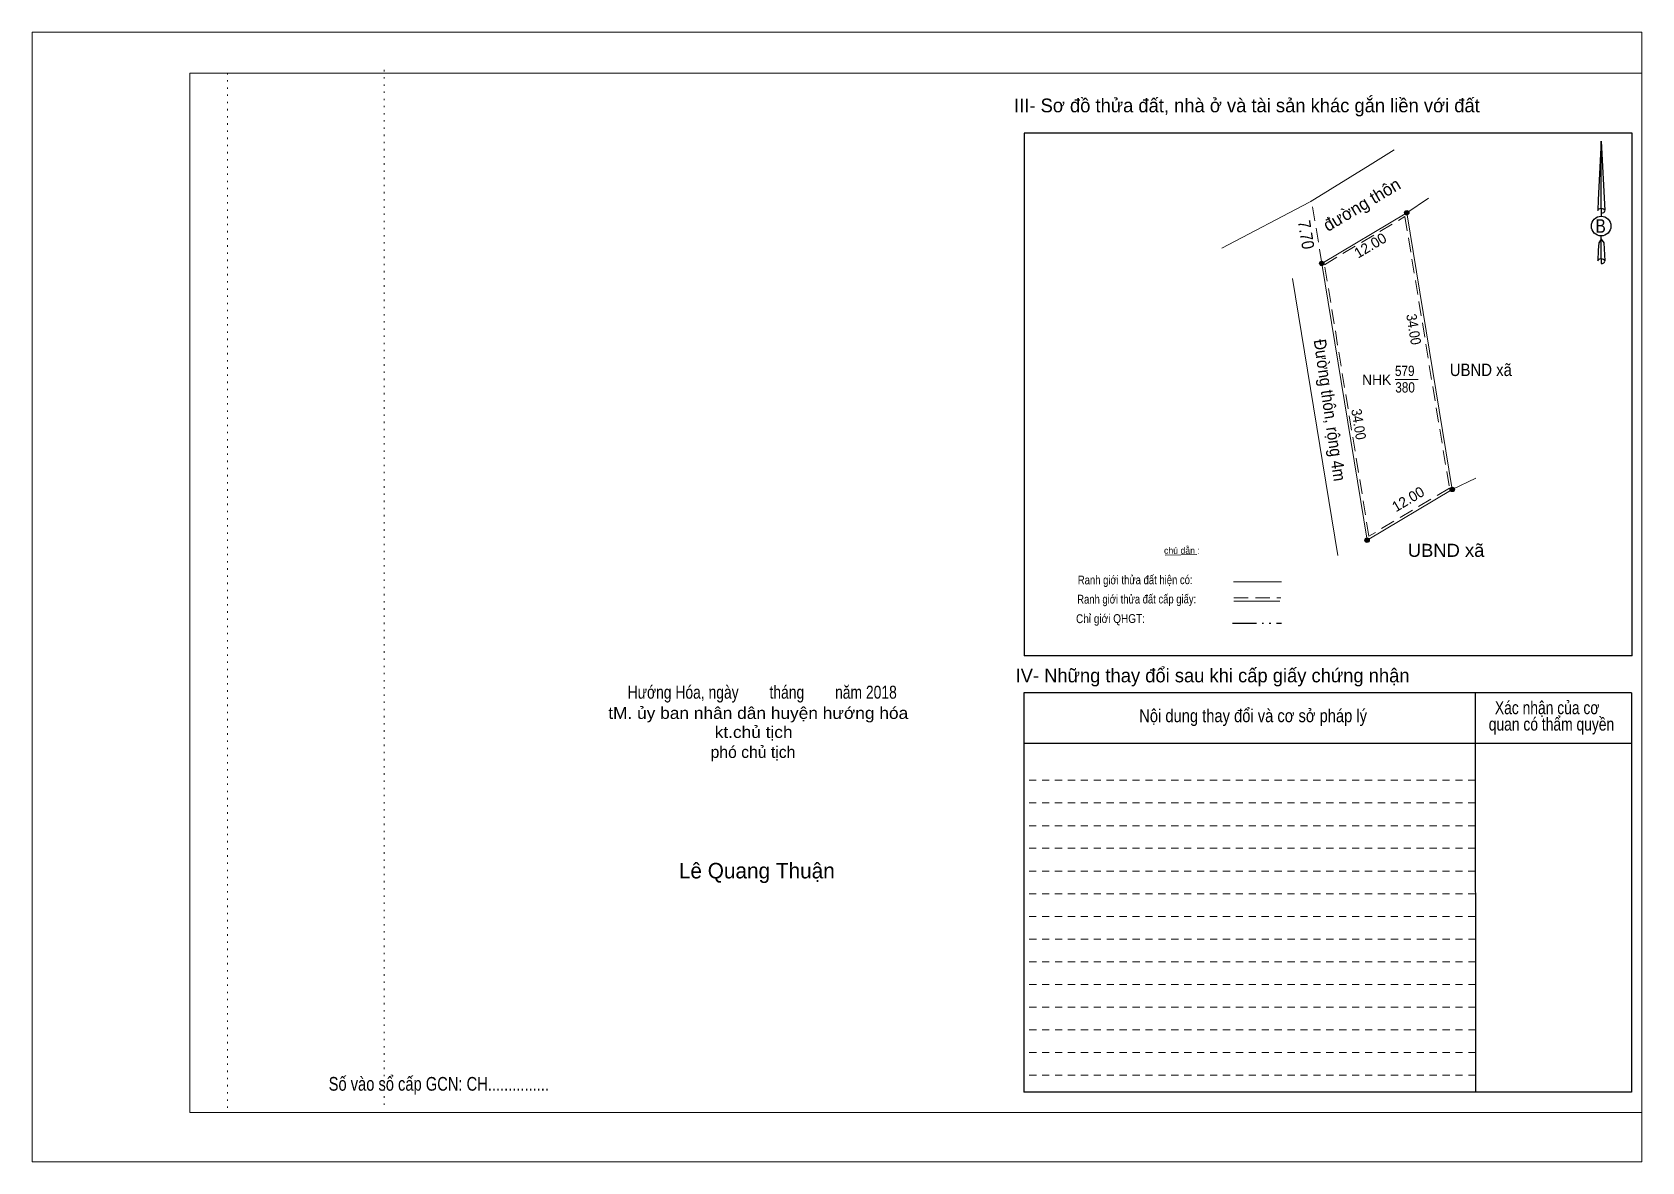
# Model space of a CAD drawing. Header units: metres. Extents: x 548127 to 548744, y 1837687 to 1837841.
# Drawn here: x 548549.3 to 548744.5, y 1837690.4 to 1837827.4 of the extents above; entities that cross this region are included whole.
import ezdxf
from ezdxf.enums import TextEntityAlignment as Align

# ---------------------------------------------------------------- set-up
doc = ezdxf.new("R2010")
doc.units = ezdxf.units.M
doc.header["$LTSCALE"] = 0.58
for name, pattern in [('DASH_DOUBLE_DOT', [9.2, 5, -1.2, 0.3, -1.2, 0.3, -1.2]), ('DOTTED', [1.5, 0.3, -1.2]), ('MEDIUM_DASHED', [4.5, 3, -1.5]), ('SHORT_DASHED', [2.7, 1.5, -1.2])]:
    doc.linetypes.add(name, pattern=pattern)
for name, color, linetype, lineweight in [('18', 7, 'Continuous', 25), ('28', 7, 'SHORT_DASHED', 13), ('3', 7, 'Continuous', 13), ('4', 7, 'Continuous', 13), ('5', 7, 'DASH_DOUBLE_DOT', 25), ('55', 7, 'Continuous', 13), ('7', 7, 'Continuous', 13)]:
    doc.layers.add(name, color=color, linetype=linetype, lineweight=lineweight)

msp = doc.modelspace()

# ---------------------------------------------------------------- texts
at = {"layer": '18'}
for s, height, width, p in [('B', 1.643, 0.85, (548739.48, 1837803.04)), ('Hướng Hóa, ngày        tháng        năm 2018', 1.573, 0.8, (548637.83, 1837746.56)), ('tM. ủy ban nhân dân huyện hướng hóa', 1.426, 1.1, (548637.345, 1837744.11)), ('kt.chủ tịch', 1.426, 1.1, (548636.79, 1837741.8)), ('Số vào sổ cấp GCN: CH...............', 1.664, 0.8, (548598.62, 1837699.04))]:
    msp.add_text(s, height=height, dxfattribs=dict(at, width=width)).set_placement(p, align=Align.CENTER)
for s, height, p in [('phó chủ tịch', 1.426, (548636.71, 1837739.38)), ('Lê Quang Thuận', 1.883, (548637.175, 1837724.77))]:
    msp.add_text(s, height=height, dxfattribs=at).set_placement(p, align=Align.CENTER)
at = {"layer": '28'}
for s, p in [('III- Sơ đồ thửa đất, nhà ở và tài sản khác gắn liền với đất', (548696.595, 1837817.64)), ('IV- Những thay đổi sau khi cấp giấy chứng nhận', (548692.43, 1837748.54))]:
    msp.add_text(s, height=1.664, dxfattribs=at).set_placement(p, align=Align.CENTER)
for s, width, p in [('Nội dung thay đổi và cơ sở pháp lý', 0.85, (548697.345, 1837743.71)), ('Xác nhận của cơ', 0.8, (548732.995, 1837744.68)), (' quan có thẩm quyền', 0.8, (548733.285, 1837742.69))]:
    msp.add_text(s, height=1.569, dxfattribs=dict(at, width=width)).set_placement(p, align=Align.CENTER)
at = {"layer": '4'}
msp.add_text('đường thôn', height=1.5, rotation=30.841, dxfattribs=at).set_placement((548706.41, 1837803.12))
at = {"layer": '4', "width": 0.9}
msp.add_text('7.70', height=1.5, rotation=279.159, dxfattribs=at).set_placement((548702.76, 1837804.42))
at = {"layer": '4'}
for rotation, p in [(30.841, (548711.8696, 1837800.9623)), (30.816, (548716.4598, 1837770.2113))]:
    msp.add_text('12.00', height=1.25, rotation=rotation, dxfattribs=at).set_placement(p, align=Align.CENTER)
at = {"layer": '4', "width": 0.9}
for s, height, rotation, p in [('34.00', 1.25, 279.327, (548716.201, 1837791.2363)), ('Đường thôn, rộng 4m', 1.5, 278.13, (548705.907, 1837781.4311)), ('34.00', 1.25, 279.31, (548709.5305, 1837779.7261))]:
    msp.add_text(s, height=height, rotation=rotation, dxfattribs=at).set_placement(p, align=Align.CENTER)
at = {"layer": '4'}
for s, height, width, p in [('579', 1.25, 0.85, (548715.73, 1837785.67)), ('UBND xã', 1.5, 0.9, (548724.955, 1837785.67)), ('380', 1.25, 0.85, (548715.77, 1837783.67)), ('UBND xã', 1.588, 1.05, (548720.74, 1837763.75))]:
    msp.add_text(s, height=height, dxfattribs=dict(at, width=width)).set_placement(p, align=Align.CENTER)
msp.add_text('NHK', height=1.25, dxfattribs=at).set_placement((548712.325, 1837784.6), align=Align.CENTER)
at = {"layer": '55'}
for s, height, width, p in [('Ranh giới thửa đất hiện có:', 1.074, 0.8, (548683.0487, 1837760.4267)), ('Ranh giới thửa đất cấp giấy:', 1.069, 0.8, (548683.2337, 1837758.0973)), ('Chỉ giới QHGT:', 1.069, 0.85, (548680.0537, 1837755.7299))]:
    msp.add_text(s, height=height, rotation=0.135, dxfattribs=dict(at, width=width)).set_placement(p, align=Align.CENTER)
at = {"layer": '7'}
msp.add_text('chú dẫn :', height=0.7907, rotation=359.974, dxfattribs=at).set_placement((548688.7148, 1837764.1189), align=Align.CENTER)

# ---------------------------------------------------------------- hatches: boundary and pattern name
at = {"layer": '4'}
for points in [[(548716.2347, 1837805.47, 1), (548715.7053, 1837805.47, 1)], [(548705.9347, 1837799.32, 1), (548705.4053, 1837799.32, 1)], [(548721.7447, 1837771.92, 1), (548721.2153, 1837771.92, 1)], [(548721.7447, 1837771.92, 1), (548721.2153, 1837771.92, 1)], [(548711.4347, 1837765.77, 1), (548710.9053, 1837765.77, 1)]]:
    msp.add_hatch(color=256, dxfattribs=at).paths.add_polyline_path(points)

# ---------------------------------------------------------------- linework, layer by layer
at = {"layer": '18'}
for p, q in [((548739.53, 1837814.14), (548739.98, 1837805.74)), ((548739.53, 1837814.14), (548739.98, 1837805.74)), ((548739.53, 1837814.14), (548739.98, 1837805.74)), ((548739.16, 1837807.02), (548739.12, 1837805.75)), ((548739.53, 1837805.98), (548739.53, 1837805.68)), ((548739.53, 1837805.68), (548739.53, 1837805.44)), ((548739.98, 1837805.74), (548739.98, 1837805.75)), ((548739.53, 1837805.44), (548739.53, 1837805.1)), ((548739.53, 1837805.44), (548739.53, 1837805.1)), ((548739.53, 1837805.44), (548739.53, 1837805.1)), ((548739.53, 1837802.28), (548739.53, 1837802.64)), ((548739.53, 1837802.28), (548739.53, 1837802.64)), ((548739.53, 1837802.28), (548739.53, 1837802.64)), ((548739.53, 1837802.28), (548739.86, 1837801.82)), ((548739.53, 1837802.28), (548739.86, 1837801.82)), ((548739.53, 1837802.28), (548739.86, 1837801.82)), ((548739.86, 1837801.82), (548739.98, 1837799.62)), ((548739.86, 1837801.82), (548739.98, 1837799.62)), ((548739.86, 1837801.82), (548739.98, 1837799.62)), ((548739.53, 1837799.89), (548739.53, 1837799.58)), ((548739.53, 1837799.58), (548739.53, 1837799.32)), ((548739.98, 1837799.62), (548739.98, 1837799.63))]:
    msp.add_line(p, q, dxfattribs=at)
for points in [[(548739.53, 1837805.98), (548739.53, 1837814.14), (548739.16, 1837807.02)], [(548739.53, 1837799.89), (548739.53, 1837802.28), (548739.25, 1837801.82), (548739.16, 1837800.92), (548739.12, 1837799.63)]]:
    msp.add_lwpolyline(points, dxfattribs=at)
for centre, start_param, end_param in [((548739.5431, 1837805.6947), 1.57079633, 3.07445202), ((548739.5431, 1837805.6947), 0.06714063, 1.57079633), ((548739.5431, 1837805.6947), 4.71238898, 6.28318531), ((548739.5431, 1837799.5889), 2.49106941, 3.07427841), ((548739.5431, 1837799.5889), 1.57079633, 2.49106941), ((548739.5431, 1837799.5889), 0.06714063, 1.57079633), ((548739.5431, 1837799.5889), 4.71238898, 6.28318531)]:
    msp.add_ellipse(centre, major_axis=(0.4313, 0), ratio=0.655448, start_param=start_param, end_param=end_param, dxfattribs=at)
msp.add_ellipse((548739.5427, 1837803.8512), major_axis=(0, 1.1963), ratio=0.983453, dxfattribs=at)
at = {"layer": '28', "linetype": 'Continuous', "lineweight": 25}
for p, q in [((548743.32, 1837751.75), (548669.59, 1837751.75)), ((548724.28, 1837747.27), (548724.31, 1837698.88)), ((548743.24, 1837747.27), (548743.22, 1837698.88)), ((548743.22, 1837741.14), (548669.54, 1837741.14)), ((548743.22, 1837698.88), (548669.54, 1837698.88))]:
    msp.add_line(p, q, dxfattribs=at)
at = {"layer": '28'}
for p, q in [((548724.3, 1837736.68), (548669.54, 1837736.68)), ((548724.3, 1837733.92), (548669.54, 1837733.92)), ((548724.3, 1837731.16), (548669.54, 1837731.16)), ((548724.3, 1837728.43), (548669.54, 1837728.43)), ((548724.3, 1837725.67), (548669.54, 1837725.67)), ((548724.3, 1837722.91), (548669.54, 1837722.91)), ((548724.3, 1837720.14), (548669.54, 1837720.14)), ((548724.31, 1837717.41), (548669.54, 1837717.41)), ((548724.31, 1837714.67), (548669.54, 1837714.67)), ((548724.31, 1837711.92), (548669.54, 1837711.92)), ((548724.31, 1837709.16), (548669.54, 1837709.16)), ((548724.31, 1837706.41), (548669.54, 1837706.41)), ((548724.31, 1837703.67), (548669.54, 1837703.67)), ((548724.31, 1837700.92), (548669.54, 1837700.92))]:
    msp.add_line(p, q, dxfattribs=at)
at = {"layer": '28', "linetype": 'Continuous', "lineweight": 25}
for points in [[(548743.32, 1837751.75), (548743.32, 1837815.11), (548669.59, 1837815.11), (548669.59, 1837751.75)], [(548743.24, 1837747.27), (548669.54, 1837747.27), (548669.54, 1837698.88)]]:
    msp.add_lwpolyline(points, dxfattribs=at)
at = {"layer": '3'}
for p, q in [((548568.44, 1837822.4), (548744.47, 1837822.4)), ((548568.44, 1837696.4), (548568.44, 1837822.4)), ((548744.47, 1837822.4), (548744.47, 1837695.35)), ((548568.44, 1837696.4), (548744.47, 1837696.4))]:
    msp.add_line(p, q, dxfattribs=at)
at = {"layer": '3', "linetype": 'DOTTED'}
for p, q in [((548573.01, 1837822.4), (548573.01, 1837696.4)), ((548592.01, 1837822.77), (548592.01, 1837696.76))]:
    msp.add_line(p, q, dxfattribs=at)
at = {"layer": '3'}
msp.add_lwpolyline([(548549.32, 1837690.42), (548744.47, 1837690.42), (548744.47, 1837827.35), (548549.32, 1837827.35)], close=True, dxfattribs=at)
msp.add_lwpolyline([(548575.57, 1837822.4), (548744.47, 1837822.4), (548744.47, 1837696.4), (548575.57, 1837696.4)], dxfattribs=at)
at = {"layer": '4'}
for p, q in [((548711.52, 1837811.29), (548714.46, 1837813.1)), ((548704.25, 1837806.8), (548711.52, 1837811.29)), ((548693.55, 1837801.19), (548704.18, 1837806.76)), ((548715.97, 1837805.47), (548718.6, 1837807.25)), ((548702.11, 1837797.5), (548707.62, 1837763.93)), ((548714.55, 1837785.24), (548717.36, 1837785.24)), ((548721.48, 1837771.92), (548724.36, 1837773.27))]:
    msp.add_line(p, q, dxfattribs=at)
at = {"layer": '4', "linetype": 'MEDIUM_DASHED'}
msp.add_line((548705.67, 1837799.32), (548704.44, 1837806.92), dxfattribs=at)
at = {"layer": '4'}
for points in [[(548721.48, 1837771.92), (548711.17, 1837765.77), (548705.67, 1837799.32), (548715.97, 1837805.47)], [(548715.97, 1837805.47), (548721.48, 1837771.92), (548711.17, 1837765.77), (548705.67, 1837799.32)]]:
    msp.add_lwpolyline(points, close=True, dxfattribs=at)
at = {"layer": '4', "linetype": 'MEDIUM_DASHED'}
msp.add_lwpolyline([(548721.15, 1837772.07), (548711.39, 1837766.25), (548706, 1837799.17), (548715.75, 1837804.99)], close=True, dxfattribs=at)
at = {"layer": '4', "lineweight": 25}
for centre in [(548715.97, 1837805.47), (548705.67, 1837799.32), (548721.48, 1837771.92), (548721.48, 1837771.92), (548711.17, 1837765.77)]:
    msp.add_circle(centre, 0.2647, dxfattribs=at)
at = {"layer": '5'}
msp.add_line((548694.84, 1837755.71), (548700.78, 1837755.71), dxfattribs=at)
at = {"layer": '55'}
for p, q in [((548694.98, 1837760.71), (548700.78, 1837760.71)), ((548695.02, 1837758.38), (548700.59, 1837758.38)), ((548695.02, 1837758.38), (548700.59, 1837758.38))]:
    msp.add_line(p, q, dxfattribs=at)
at = {"layer": '55', "linetype": 'MEDIUM_DASHED'}
msp.add_line((548695.01, 1837758.77), (548700.71, 1837758.77), dxfattribs=at)
at = {"layer": '7'}
msp.add_line((548686.67, 1837763.96), (548690.51, 1837764.03), dxfattribs=at)

msp.set_redraw_order([(e.dxf.handle, doc.entitydb.next_handle()) for e in msp.query("TEXT MTEXT ATTDEF DIMENSION ARC_DIMENSION")])  # texts and dimensions are drawn at this point

doc.saveas('drawing.dxf')
